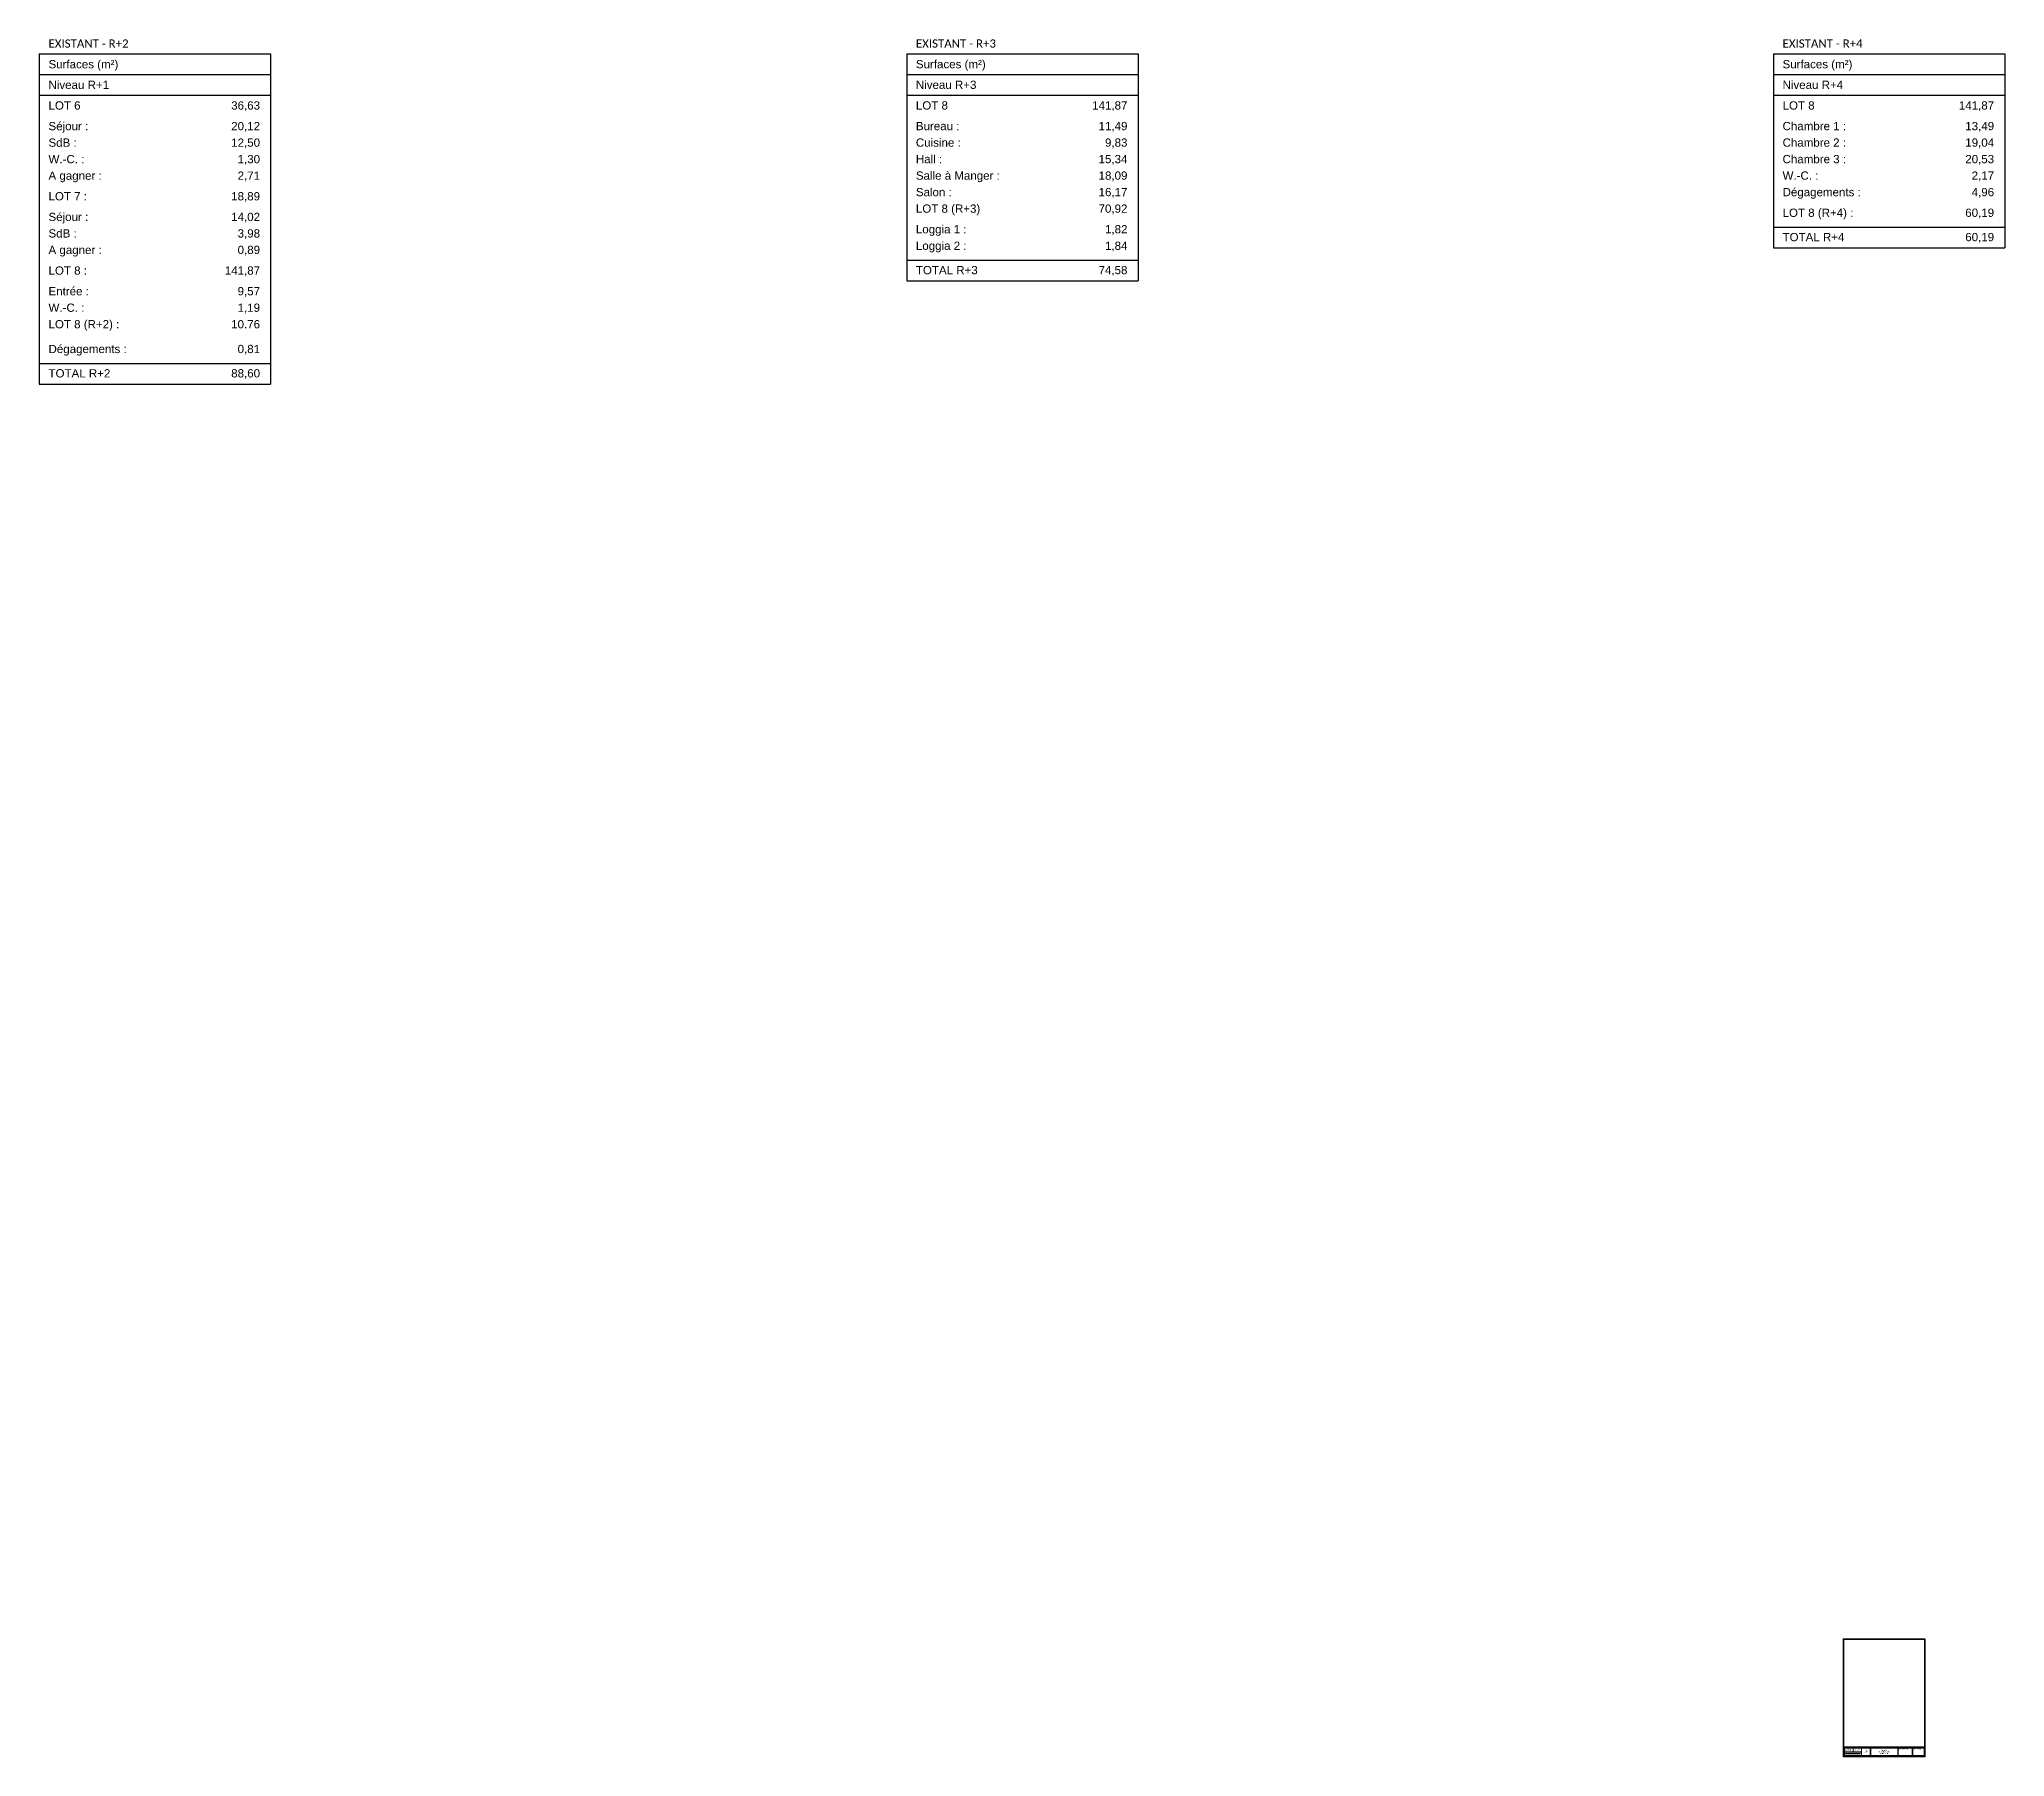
# Model space of a CAD drawing. Header units: millimetres. Extents: x -14819 to 43195, y -10328 to 20814.
# Drawn here: x -12721 to -7959, y -3569 to 592 of the extents above; entities that cross this region are included whole.
import ezdxf
from ezdxf.enums import TextEntityAlignment as Align

# ---------------------------------------------------------------- set-up
doc = ezdxf.new("R2010")
doc.units = ezdxf.units.MM
doc.linetypes.add('Chemin', pattern=[0.5, 0.3, -0.2])
for name, color, linetype, lineweight in [('30 - Mise en page', 5, 'Continuous', 13), ('31 - Textes', 4, 'Continuous', 5), ('32 - Echelle graphique', 7, 'Continuous', 9), ('36 - CADRE 02', 40, 'Continuous', 20), ('59 - TxT', 120, 'Continuous', 0)]:
    doc.layers.add(name, color=color, linetype=linetype, lineweight=lineweight)
doc.layers.add('70 - Surfaces', color=21, linetype='Continuous')
doc.styles.add('ARIAL', font='arial.ttf')
doc.styles.add('Legend', font='calibri.ttf')
doc.styles.get("Standard").update_dxf_attribs({"font": 'arial.ttf'})

msp = doc.modelspace()

# ---------------------------------------------------------------- texts
at = {"layer": '31 - Textes'}
for s, p in [('36,63', (-12185.98, 422.08)), ('141,87', (-10084.29, 422.18)), ('141,87', (-7984.28, 422.18)), ('20,12', (-12185.98, 372.08)), ('11,49', (-10084.29, 372.18)), ('13,49', (-7984.28, 372.18)), ('12,50', (-12185.98, 332.08)), ('9,83', (-10084.29, 332.18)), ('19,04', (-7984.28, 332.18)), ('1,30', (-12185.98, 292.08)), ('15,34', (-10084.29, 292.18)), ('20,53', (-7984.28, 292.18)), ('2,71', (-12185.98, 252.08)), ('18,09', (-10084.29, 252.18)), ('2,17', (-7984.28, 252.18)), ('18,89', (-12185.98, 202.08)), ('70,92', (-10084.29, 172.18)), ('16,17', (-10084.29, 212.18)), ('4,96', (-7984.28, 212.18)), ('14,02', (-12185.98, 152.08)), ('60,19', (-7984.28, 162.18)), ('3,98', (-12185.98, 112.08)), ('1,82', (-10084.29, 122.18)), ('1,84', (-10084.29, 82.18)), ('60,19', (-7984.28, 103.18)), ('0,89', (-12185.98, 72.08)), ('141,87', (-12185.98, 22.08)), ('74,58', (-10084.29, 23.18)), ('9,57', (-12185.98, -27.92)), ('1,19', (-12185.98, -67.92)), ('10.76', (-12185.98, -107.92)), ('0,81', (-12185.98, -167.92)), ('88,60', (-12185.98, -226.92))]:
    msp.add_text(s, height=20, dxfattribs=at).set_placement(p, align=Align.RIGHT)
at = {"layer": '31 - Textes', "lineweight": 50, "style": 'ARIAL'}
for s, insert, char_height, width, attachment_point in [('{\\fSansSerif|b1|i0|c2|p2;Etat Existant\\Péchelle 1/100}', (-8345.89, -3550.05), 1.7679, 32.4854, 1), ('{\\fSansSerif|b1|i0|c2|p2;19 mai 2020}', (-8315.73, -3553.05), 1.7679, 20.0787, 5), ('{\\fSansSerif|b0|i0|c2|p2;DP}', (-8298.87, -3553.25), 4.95, 32.4854, 1), ('{\\fSansSerif|b1|i0|c2|p2;- Happy Vet -\\P26, bd Montebello\\P59000 - Lille}', (-8250.56, -3557.42), 2.3413, 60.8288, 5), ("{\\fSansSerif|b1|i0|c2|p2;MAITRISE D'OUVRAGE}", (-8215.4, -3549.69), 1.4984, 32.3481, 1)]:
    msp.add_mtext(s, dxfattribs=dict(at, insert=insert, char_height=char_height, width=width, attachment_point=attachment_point))
at = {"layer": '31 - Textes', "lineweight": 18, "attachment_point": 1}
for s, insert, char_height, width in [('{\\fSansSerif|b0|i1|c2|p2;.}', (-8215.46, -3553.39), 1.5921, 32.9081), ("{\\fSansSerif|b1|i0|c2|p2;MAITRISE D'OEUVRE}", (-8179.54, -3549.66), 1.4984, 23.1954), ('{\\fSansSerif|b0|i1|c2|p2;.}', (-8179.44, -3554.28), 1.5921, 39.3973), ('{\\fSansSerif|b0|i1|c2|p2;.}', (-8179.44, -3557.63), 1.5921, 39.3973), ('{\\fSansSerif|b0|i1|c2|p2;.}', (-8179.44, -3561.01), 1.5921, 39.3973)]:
    msp.add_mtext(s, dxfattribs=dict(at, insert=insert, char_height=char_height, width=width))
at = {"layer": '32 - Echelle graphique', "color": 7, "char_height": 0.7071, "width": 3.5534, "attachment_point": 1}
for s, insert in [('{\\fVerdana|b0|i0|c0|p34;0}', (-8344.35, -3563.36)), ('{\\fVerdana|b0|i0|c0|p34;0,5m}', (-8339.87, -3563.36)), ('{\\fVerdana|b0|i0|c0|p34;1m}', (-8334.72, -3563.36)), ('{\\fVerdana|b0|i0|c0|p34;2m}', (-8324.72, -3563.36)), ('{\\fVerdana|b0|i0|c0|p34;3m}', (-8314.72, -3563.36)), ('{\\fVerdana|b0|i0|c0|p34;3,5m}', (-8309.85, -3563.36))]:
    msp.add_mtext(s, dxfattribs=dict(at, insert=insert))
at = {"layer": '59 - TxT', "linetype": 'Chemin', "ltscale": 0.1, "style": 'Legend'}
for s, p in [('EXISTANT - R+2', (-12698.58, 572.08)), ('EXISTANT - R+3', (-10596.89, 572.18)), ('EXISTANT - R+4', (-8496.88, 572.18))]:
    msp.add_text(s, height=20, dxfattribs=at).set_placement(p)
at = {"layer": '70 - Surfaces'}
for s, p in [('Surfaces (m²)', (-12698.58, 522.08)), ('Surfaces (m²)', (-10596.89, 522.18)), ('Surfaces (m²)', (-8496.88, 522.18)), ('Niveau R+1', (-12698.58, 472.08)), ('Niveau R+3', (-10596.89, 472.18)), ('Niveau R+4', (-8496.88, 472.18)), ('LOT 6', (-12698.58, 422.08)), ('LOT 8', (-10596.89, 422.18)), ('LOT 8', (-8496.88, 422.18)), ('Séjour :', (-12698.58, 372.08)), ('Bureau :', (-10596.89, 372.18)), ('Chambre 1 :', (-8496.88, 372.18)), ('SdB :', (-12698.58, 332.08)), ('Cuisine :', (-10596.89, 332.18)), ('Chambre 2 :', (-8496.88, 332.18)), ('W.-C. :', (-12698.58, 292.08)), ('Hall :', (-10596.89, 292.18)), ('Chambre 3 :', (-8496.88, 292.18)), ('A gagner :', (-12698.58, 252.08)), ('Salle à Manger :', (-10596.89, 252.18)), ('W.-C. :', (-8496.88, 252.18)), ('LOT 7 :', (-12698.58, 202.08)), ('Salon :', (-10596.89, 212.18)), ('LOT 8 (R+3)', (-10596.89, 172.18)), ('Dégagements :', (-8496.88, 212.18)), ('Séjour :', (-12698.58, 152.08)), ('Loggia 1 :', (-10596.89, 122.18)), ('LOT 8 (R+4) :', (-8496.88, 162.18)), ('SdB :', (-12698.58, 112.08)), ('Loggia 2 :', (-10596.89, 82.18)), ('TOTAL R+4', (-8496.88, 103.18)), ('A gagner :', (-12698.58, 72.08)), ('LOT 8 :', (-12698.58, 22.08)), ('TOTAL R+3', (-10596.89, 23.18)), ('W.-C. :', (-12698.58, -67.92)), ('Entrée :', (-12698.58, -27.92)), ('LOT 8 (R+2) :', (-12698.58, -107.92)), ('Dégagements :', (-12698.58, -167.92)), ('TOTAL R+2', (-12698.58, -226.92))]:
    msp.add_text(s, height=20, dxfattribs=at).set_placement(p)

# ---------------------------------------------------------------- hatches: boundary and pattern name
at = {"layer": '32 - Echelle graphique', "linetype": 'Continuous'}
h = msp.add_hatch(color=256, dxfattribs=at)
h.dxf.hatch_style = 1
h.paths.add_polyline_path([(-8343.09, -3561.52), (-8343.09, -3561.12), (-8344.09, -3561.12), (-8344.09, -3561.52)])
h.paths.add_polyline_path([(-8342.09, -3561.92), (-8342.09, -3561.52), (-8343.09, -3561.52), (-8343.09, -3561.92)])
h.paths.add_polyline_path([(-8342.09, -3561.12), (-8342.09, -3561.52), (-8341.09, -3561.52), (-8341.09, -3561.12)])
h.paths.add_polyline_path([(-8341.09, -3561.52), (-8341.09, -3561.92), (-8340.09, -3561.92), (-8340.09, -3561.52)])
h.paths.add_polyline_path([(-8339.09, -3561.52), (-8339.09, -3561.12), (-8340.09, -3561.12), (-8340.09, -3561.52)])
h.paths.add_polyline_path([(-8334.09, -3561.92), (-8334.09, -3561.52), (-8339.09, -3561.52), (-8339.09, -3561.92)])
h.paths.add_polyline_path([(-8334.09, -3561.12), (-8334.09, -3561.52), (-8329.09, -3561.52), (-8329.09, -3561.12)])
h.paths.add_polyline_path([(-8324.09, -3561.92), (-8324.09, -3561.52), (-8329.09, -3561.52), (-8329.09, -3561.92)])
h.paths.add_polyline_path([(-8319.09, -3561.52), (-8319.09, -3561.12), (-8324.09, -3561.12), (-8324.09, -3561.52)])
h.paths.add_polyline_path([(-8319.09, -3561.52), (-8319.09, -3561.92), (-8314.09, -3561.92), (-8314.09, -3561.52)])
h.paths.add_polyline_path([(-8309.09, -3561.52), (-8309.09, -3561.12), (-8314.09, -3561.12), (-8314.09, -3561.52)])

# ---------------------------------------------------------------- linework, layer by layer
at = {"layer": '30 - Mise en page'}
for p, q in [((-8348.55, -3284.74), (-8349.97, -3284.74)), ((-8349.61, -3288.98), (-8349.61, -3284.74)), ((-8349.26, -3284.74), (-8349.26, -3288.98)), ((-8348.55, -3283.32), (-8348.55, -3284.74)), ((-8348.55, -3284.03), (-8334.41, -3284.03)), ((-8334.41, -3284.38), (-8348.55, -3284.38)), ((-8334.41, -3283.32), (-8334.41, -3284.74)), ((-8320.27, -3283.68), (-8334.41, -3283.68)), ((-8334.41, -3284.03), (-8320.27, -3284.03)), ((-8320.27, -3283.32), (-8320.27, -3284.74)), ((-8320.27, -3284.03), (-8306.12, -3284.03)), ((-8306.12, -3284.38), (-8320.27, -3284.38)), ((-8306.12, -3283.32), (-8306.12, -3284.74)), ((-8291.98, -3283.68), (-8306.12, -3283.68)), ((-8306.12, -3284.03), (-8291.98, -3284.03)), ((-8291.98, -3283.32), (-8291.98, -3284.74)), ((-8291.98, -3284.03), (-8277.84, -3284.03)), ((-8277.84, -3284.38), (-8291.98, -3284.38)), ((-8277.84, -3283.32), (-8277.84, -3284.74)), ((-8263.7, -3283.68), (-8277.84, -3283.68)), ((-8277.84, -3284.03), (-8263.7, -3284.03)), ((-8263.7, -3283.32), (-8263.7, -3284.74)), ((-8263.7, -3284.03), (-8249.55, -3284.03)), ((-8249.55, -3284.38), (-8263.7, -3284.38)), ((-8249.55, -3283.32), (-8249.55, -3284.74)), ((-8235.41, -3283.68), (-8249.55, -3283.68)), ((-8249.55, -3284.03), (-8235.41, -3284.03)), ((-8235.41, -3283.32), (-8235.41, -3284.74)), ((-8235.41, -3284.03), (-8221.27, -3284.03)), ((-8221.27, -3284.38), (-8235.41, -3284.38)), ((-8221.27, -3283.32), (-8221.27, -3284.74)), ((-8207.12, -3283.68), (-8221.27, -3283.68)), ((-8221.27, -3284.03), (-8207.12, -3284.03)), ((-8207.12, -3283.32), (-8207.12, -3284.74)), ((-8207.12, -3284.03), (-8192.98, -3284.03)), ((-8192.98, -3284.38), (-8207.12, -3284.38)), ((-8192.98, -3283.32), (-8192.98, -3284.74)), ((-8178.84, -3283.68), (-8192.98, -3283.68)), ((-8192.98, -3284.03), (-8178.84, -3284.03)), ((-8178.84, -3283.32), (-8178.84, -3284.74)), ((-8178.84, -3284.03), (-8164.7, -3284.03)), ((-8164.7, -3284.38), (-8178.84, -3284.38)), ((-8164.7, -3283.32), (-8164.7, -3284.74)), ((-8152.67, -3283.68), (-8164.7, -3283.68)), ((-8164.7, -3284.03), (-8152.67, -3284.03)), ((-8152.67, -3283.32), (-8152.67, -3284.74)), ((-8152.67, -3284.74), (-8151.26, -3284.74)), ((-8152.32, -3288.98), (-8152.32, -3284.74)), ((-8151.97, -3284.74), (-8151.97, -3288.98)), ((-8349.97, -3288.98), (-8348.55, -3288.98)), ((-8349.97, -3303.12), (-8348.55, -3303.12)), ((-8349.97, -3317.27), (-8348.55, -3317.27)), ((-8349.97, -3331.41), (-8348.55, -3331.41)), ((-8349.61, -3317.27), (-8349.61, -3303.12)), ((-8349.61, -3345.55), (-8349.61, -3331.41)), ((-8349.26, -3288.98), (-8349.26, -3303.12)), ((-8349.26, -3303.12), (-8349.26, -3317.27)), ((-8349.26, -3317.27), (-8349.26, -3331.41)), ((-8349.26, -3331.41), (-8349.26, -3345.55)), ((-8348.91, -3303.12), (-8348.91, -3288.98)), ((-8348.91, -3331.41), (-8348.91, -3317.27)), ((-8152.67, -3288.98), (-8151.26, -3288.98)), ((-8152.67, -3303.12), (-8151.26, -3303.12)), ((-8152.67, -3317.27), (-8151.26, -3317.27)), ((-8152.67, -3331.41), (-8151.26, -3331.41)), ((-8152.32, -3317.27), (-8152.32, -3303.12)), ((-8152.32, -3345.55), (-8152.32, -3331.41)), ((-8151.97, -3288.98), (-8151.97, -3303.12)), ((-8151.97, -3303.12), (-8151.97, -3317.27)), ((-8151.97, -3317.27), (-8151.97, -3331.41)), ((-8151.97, -3331.41), (-8151.97, -3345.55)), ((-8151.61, -3303.12), (-8151.61, -3288.98)), ((-8151.61, -3331.41), (-8151.61, -3317.27)), ((-8349.97, -3345.55), (-8348.55, -3345.55)), ((-8349.97, -3359.69), (-8348.55, -3359.69)), ((-8349.97, -3371.72), (-8348.55, -3371.72)), ((-8349.97, -3371.72), (-8348.55, -3371.72)), ((-8349.61, -3371.72), (-8349.61, -3359.69)), ((-8349.26, -3345.55), (-8349.26, -3359.69)), ((-8349.26, -3359.69), (-8349.26, -3371.72)), ((-8349.26, -3371.72), (-8349.26, -3385.86)), ((-8348.91, -3359.69), (-8348.91, -3345.55)), ((-8348.91, -3385.86), (-8348.91, -3371.72)), ((-8152.67, -3345.55), (-8151.26, -3345.55)), ((-8152.67, -3359.69), (-8151.26, -3359.69)), ((-8152.67, -3371.72), (-8151.26, -3371.72)), ((-8152.67, -3371.72), (-8151.26, -3371.72)), ((-8152.32, -3371.72), (-8152.32, -3359.69)), ((-8151.97, -3345.55), (-8151.97, -3359.69)), ((-8151.97, -3359.69), (-8151.97, -3371.72)), ((-8151.97, -3371.72), (-8151.97, -3385.86)), ((-8151.61, -3359.69), (-8151.61, -3345.55)), ((-8151.61, -3385.86), (-8151.61, -3371.72)), ((-8349.97, -3385.86), (-8348.55, -3385.86)), ((-8349.97, -3400), (-8348.55, -3400)), ((-8349.97, -3414.14), (-8348.55, -3414.14)), ((-8349.97, -3428.29), (-8348.55, -3428.29)), ((-8349.61, -3400), (-8349.61, -3385.86)), ((-8349.61, -3428.29), (-8349.61, -3414.14)), ((-8349.26, -3385.86), (-8349.26, -3400)), ((-8349.26, -3400), (-8349.26, -3414.14)), ((-8349.26, -3414.14), (-8349.26, -3428.29)), ((-8349.26, -3428.29), (-8349.26, -3442.43)), ((-8348.91, -3414.14), (-8348.91, -3400)), ((-8348.91, -3442.43), (-8348.91, -3428.29)), ((-8152.67, -3385.86), (-8151.26, -3385.86)), ((-8152.67, -3400), (-8151.26, -3400)), ((-8152.67, -3414.14), (-8151.26, -3414.14)), ((-8152.67, -3428.29), (-8151.26, -3428.29)), ((-8152.32, -3400), (-8152.32, -3385.86)), ((-8152.32, -3428.29), (-8152.32, -3414.14)), ((-8151.97, -3385.86), (-8151.97, -3400)), ((-8151.97, -3400), (-8151.97, -3414.14)), ((-8151.97, -3414.14), (-8151.97, -3428.29)), ((-8151.97, -3428.29), (-8151.97, -3442.43)), ((-8151.61, -3414.14), (-8151.61, -3400)), ((-8151.61, -3442.43), (-8151.61, -3428.29)), ((-8349.97, -3442.43), (-8348.55, -3442.43)), ((-8349.97, -3456.57), (-8348.55, -3456.57)), ((-8349.97, -3470.72), (-8348.55, -3470.72)), ((-8349.61, -3456.57), (-8349.61, -3442.43)), ((-8349.61, -3484.86), (-8349.61, -3470.72)), ((-8349.26, -3442.43), (-8349.26, -3456.57)), ((-8349.26, -3456.57), (-8349.26, -3470.72)), ((-8349.26, -3470.72), (-8349.26, -3484.86)), ((-8348.91, -3470.72), (-8348.91, -3456.57)), ((-8152.67, -3442.43), (-8151.26, -3442.43)), ((-8152.67, -3456.57), (-8151.26, -3456.57)), ((-8152.67, -3470.72), (-8151.26, -3470.72)), ((-8152.32, -3456.57), (-8152.32, -3442.43)), ((-8152.32, -3484.86), (-8152.32, -3470.72)), ((-8151.97, -3442.43), (-8151.97, -3456.57)), ((-8151.97, -3456.57), (-8151.97, -3470.72)), ((-8151.97, -3470.72), (-8151.97, -3484.86)), ((-8151.61, -3470.72), (-8151.61, -3456.57)), ((-8349.97, -3484.86), (-8348.55, -3484.86)), ((-8349.97, -3499), (-8348.55, -3499)), ((-8349.97, -3513.14), (-8348.55, -3513.14)), ((-8349.61, -3513.14), (-8349.61, -3499)), ((-8349.26, -3484.86), (-8349.26, -3499)), ((-8349.26, -3499), (-8349.26, -3513.14)), ((-8349.26, -3513.14), (-8349.26, -3527.29)), ((-8348.91, -3499), (-8348.91, -3484.86)), ((-8348.91, -3527.29), (-8348.91, -3513.14)), ((-8152.67, -3484.86), (-8151.26, -3484.86)), ((-8152.67, -3499), (-8151.26, -3499)), ((-8152.67, -3513.14), (-8151.26, -3513.14)), ((-8152.32, -3513.14), (-8152.32, -3499)), ((-8151.97, -3484.86), (-8151.97, -3499)), ((-8151.97, -3499), (-8151.97, -3513.14)), ((-8151.97, -3513.14), (-8151.97, -3527.29)), ((-8151.61, -3499), (-8151.61, -3484.86)), ((-8151.61, -3527.29), (-8151.61, -3513.14)), ((-8349.97, -3527.29), (-8348.55, -3527.29)), ((-8349.97, -3541.43), (-8348.55, -3541.43)), ((-8349.97, -3555.57), (-8348.55, -3555.57)), ((-8348.55, -3567.59), (-8349.97, -3567.59)), ((-8349.97, -3567.59), (-8348.55, -3567.59)), ((-8349.61, -3541.43), (-8349.61, -3527.29)), ((-8349.61, -3567.59), (-8349.61, -3555.57)), ((-8349.26, -3527.29), (-8349.26, -3541.43)), ((-8349.26, -3541.43), (-8349.26, -3555.57)), ((-8349.26, -3555.57), (-8349.26, -3567.59)), ((-8348.91, -3555.57), (-8348.91, -3541.43)), ((-8152.67, -3546.78), (-8348.55, -3546.78)), ((-8348.55, -3567.59), (-8348.55, -3569.01)), ((-8348.55, -3568.3), (-8334.41, -3568.3)), ((-8334.41, -3568.65), (-8348.55, -3568.65)), ((-8347.14, -3548.19), (-8284.24, -3548.19)), ((-8347.14, -3557.18), (-8347.14, -3548.19)), ((-8347.14, -3557.18), (-8305.69, -3557.18)), ((-8347.14, -3566.17), (-8347.14, -3558.12)), ((-8347.14, -3558.12), (-8305.69, -3558.12)), ((-8347.14, -3566.17), (-8284.24, -3566.17)), ((-8334.41, -3567.59), (-8334.41, -3569.01)), ((-8320.27, -3567.95), (-8334.41, -3567.95)), ((-8334.41, -3568.3), (-8320.27, -3568.3)), ((-8325.77, -3557.18), (-8325.77, -3548.19)), ((-8320.27, -3567.59), (-8320.27, -3569.01)), ((-8320.27, -3568.3), (-8306.12, -3568.3)), ((-8306.12, -3568.65), (-8320.27, -3568.65)), ((-8306.12, -3567.59), (-8306.12, -3569.01)), ((-8291.98, -3567.95), (-8306.12, -3567.95)), ((-8306.12, -3568.3), (-8291.98, -3568.3)), ((-8305.69, -3558.12), (-8305.69, -3548.19)), ((-8305.69, -3566.17), (-8305.69, -3558.12)), ((-8291.98, -3567.59), (-8291.98, -3569.01)), ((-8291.98, -3568.3), (-8277.84, -3568.3)), ((-8277.84, -3568.65), (-8291.98, -3568.65)), ((-8284.24, -3566.17), (-8284.24, -3548.19)), ((-8283.3, -3548.19), (-8217.92, -3548.19)), ((-8283.3, -3548.19), (-8283.3, -3566.17)), ((-8283.3, -3566.17), (-8217.92, -3566.17)), ((-8277.84, -3567.59), (-8277.84, -3569.01)), ((-8263.7, -3567.95), (-8277.84, -3567.95)), ((-8277.84, -3568.3), (-8263.7, -3568.3)), ((-8263.7, -3567.59), (-8263.7, -3569.01)), ((-8263.7, -3568.3), (-8249.55, -3568.3)), ((-8249.55, -3568.65), (-8263.7, -3568.65)), ((-8249.55, -3567.59), (-8249.55, -3569.01)), ((-8235.41, -3567.95), (-8249.55, -3567.95)), ((-8249.55, -3568.3), (-8235.41, -3568.3)), ((-8235.41, -3567.59), (-8235.41, -3569.01)), ((-8235.41, -3568.3), (-8221.27, -3568.3)), ((-8221.27, -3568.65), (-8235.41, -3568.65)), ((-8221.27, -3567.59), (-8221.27, -3569.01)), ((-8207.12, -3567.95), (-8221.27, -3567.95)), ((-8221.27, -3568.3), (-8207.12, -3568.3)), ((-8217.92, -3566.17), (-8217.92, -3548.19)), ((-8216.99, -3548.19), (-8182.47, -3548.19)), ((-8216.99, -3566.17), (-8216.99, -3548.19)), ((-8216.99, -3566.17), (-8182.47, -3566.17)), ((-8207.12, -3567.59), (-8207.12, -3569.01)), ((-8207.12, -3568.3), (-8192.98, -3568.3)), ((-8192.98, -3568.65), (-8207.12, -3568.65)), ((-8192.98, -3567.59), (-8192.98, -3569.01)), ((-8178.84, -3567.95), (-8192.98, -3567.95)), ((-8192.98, -3568.3), (-8178.84, -3568.3)), ((-8182.47, -3566.17), (-8182.47, -3548.19)), ((-8181.53, -3548.19), (-8154.09, -3548.19)), ((-8181.53, -3566.17), (-8181.53, -3548.19)), ((-8181.53, -3566.17), (-8154.09, -3566.17)), ((-8178.84, -3567.59), (-8178.84, -3569.01)), ((-8178.84, -3568.3), (-8164.7, -3568.3)), ((-8164.7, -3568.65), (-8178.84, -3568.65)), ((-8164.7, -3567.59), (-8164.7, -3569.01)), ((-8152.67, -3567.95), (-8164.7, -3567.95)), ((-8164.7, -3568.3), (-8152.67, -3568.3)), ((-8154.09, -3548.19), (-8154.09, -3566.17)), ((-8152.67, -3527.29), (-8151.26, -3527.29)), ((-8152.67, -3541.43), (-8151.26, -3541.43)), ((-8152.67, -3555.57), (-8151.26, -3555.57)), ((-8152.67, -3567.59), (-8152.67, -3569.01)), ((-8151.26, -3567.59), (-8152.67, -3567.59)), ((-8152.67, -3567.59), (-8151.26, -3567.59)), ((-8152.32, -3541.43), (-8152.32, -3527.29)), ((-8152.32, -3567.59), (-8152.32, -3555.57)), ((-8151.97, -3527.29), (-8151.97, -3541.43)), ((-8151.97, -3541.43), (-8151.97, -3555.57)), ((-8151.97, -3555.57), (-8151.97, -3567.59)), ((-8151.61, -3555.57), (-8151.61, -3541.43))]:
    msp.add_line(p, q, dxfattribs=at)
at = {"layer": '32 - Echelle graphique', "linetype": 'Continuous'}
for p, q in [((-8344.09, -3561.92), (-8344.09, -3561.12)), ((-8344.09, -3561.12), (-8309.09, -3561.12)), ((-8344.09, -3561.52), (-8309.09, -3561.52)), ((-8344.09, -3561.92), (-8309.09, -3561.92)), ((-8344.09, -3563.12), (-8344.09, -3562.32)), ((-8343.09, -3561.12), (-8343.09, -3561.92)), ((-8342.09, -3561.12), (-8342.09, -3561.92)), ((-8341.09, -3561.12), (-8341.09, -3561.92)), ((-8340.09, -3561.12), (-8340.09, -3561.92)), ((-8339.09, -3561.92), (-8339.09, -3561.12)), ((-8339.09, -3563.12), (-8339.09, -3562.32)), ((-8334.09, -3561.92), (-8334.09, -3561.12)), ((-8334.09, -3563.12), (-8334.09, -3562.32)), ((-8329.09, -3561.92), (-8329.09, -3561.12)), ((-8324.09, -3561.92), (-8324.09, -3561.12)), ((-8324.09, -3563.12), (-8324.09, -3562.32)), ((-8319.09, -3561.92), (-8319.09, -3561.12)), ((-8314.09, -3561.92), (-8314.09, -3561.12)), ((-8314.09, -3563.12), (-8314.09, -3562.32)), ((-8309.09, -3561.12), (-8309.09, -3561.92)), ((-8309.09, -3562.32), (-8309.09, -3563.12))]:
    msp.add_line(p, q, dxfattribs=at)
at = {"layer": '36 - CADRE 02', "linetype": 'Continuous'}
msp.add_line((-8348.55, -3546.78), (-8152.67, -3546.78), dxfattribs=at)
at = {"layer": '36 - CADRE 02', "linetype": 'ByBlock'}
msp.add_lwpolyline([(-8349.97, -3283.32), (-8349.97, -3569.01), (-8151.26, -3569.01), (-8151.26, -3283.32)], close=True, dxfattribs=at)
at = {"layer": '36 - CADRE 02', "linetype": 'Continuous'}
msp.add_lwpolyline([(-8348.55, -3545.36), (-8152.67, -3545.36), (-8152.67, -3284.74), (-8348.55, -3284.74)], close=True, dxfattribs=at)
at = {"layer": '36 - CADRE 02', "linetype": 'ByBlock'}
msp.add_lwpolyline([(-8348.55, -3546.78), (-8348.55, -3567.59), (-8152.67, -3567.59), (-8152.67, -3546.78)], dxfattribs=at)
at = {"layer": '70 - Surfaces', "linetype": 'Continuous'}
for p, q in [((-12720.87, 557.08), (-12160.36, 557.08)), ((-10619.18, 557.18), (-10058.67, 557.18)), ((-8519.18, 557.18), (-7958.66, 557.18)), ((-12720.87, 507.08), (-12160.36, 507.08)), ((-10619.18, 507.18), (-10058.67, 507.18)), ((-8519.18, 507.18), (-7958.66, 507.18)), ((-12720.87, 457.08), (-12160.36, 457.08)), ((-10619.18, 457.18), (-10058.67, 457.18)), ((-8519.18, 457.18), (-7958.66, 457.18)), ((-8519.18, 137.18), (-7958.66, 137.18)), ((-10619.18, 57.18), (-10058.67, 57.18)), ((-8519.18, 87.18), (-7958.66, 87.18)), ((-10619.18, 7.18), (-10058.67, 7.18)), ((-12720.87, -192.92), (-12160.36, -192.92)), ((-12720.87, -242.92), (-12160.36, -242.92))]:
    msp.add_line(p, q, dxfattribs=at)
at = {"layer": '70 - Surfaces'}
for p, q in [((-12720.87, 557.08), (-12720.87, -242.92)), ((-12160.36, 557.08), (-12160.36, -242.92)), ((-10619.18, 557.18), (-10619.18, 7.18)), ((-10058.67, 557.18), (-10058.67, 7.18)), ((-8519.18, 557.18), (-8519.18, 87.18)), ((-7958.66, 557.18), (-7958.66, 87.18))]:
    msp.add_line(p, q, dxfattribs=at)

msp.set_redraw_order([(e.dxf.handle, doc.entitydb.next_handle()) for e in msp.query("TEXT MTEXT ATTDEF DIMENSION ARC_DIMENSION")])  # texts and dimensions are drawn at this point

doc.saveas('drawing.dxf')
